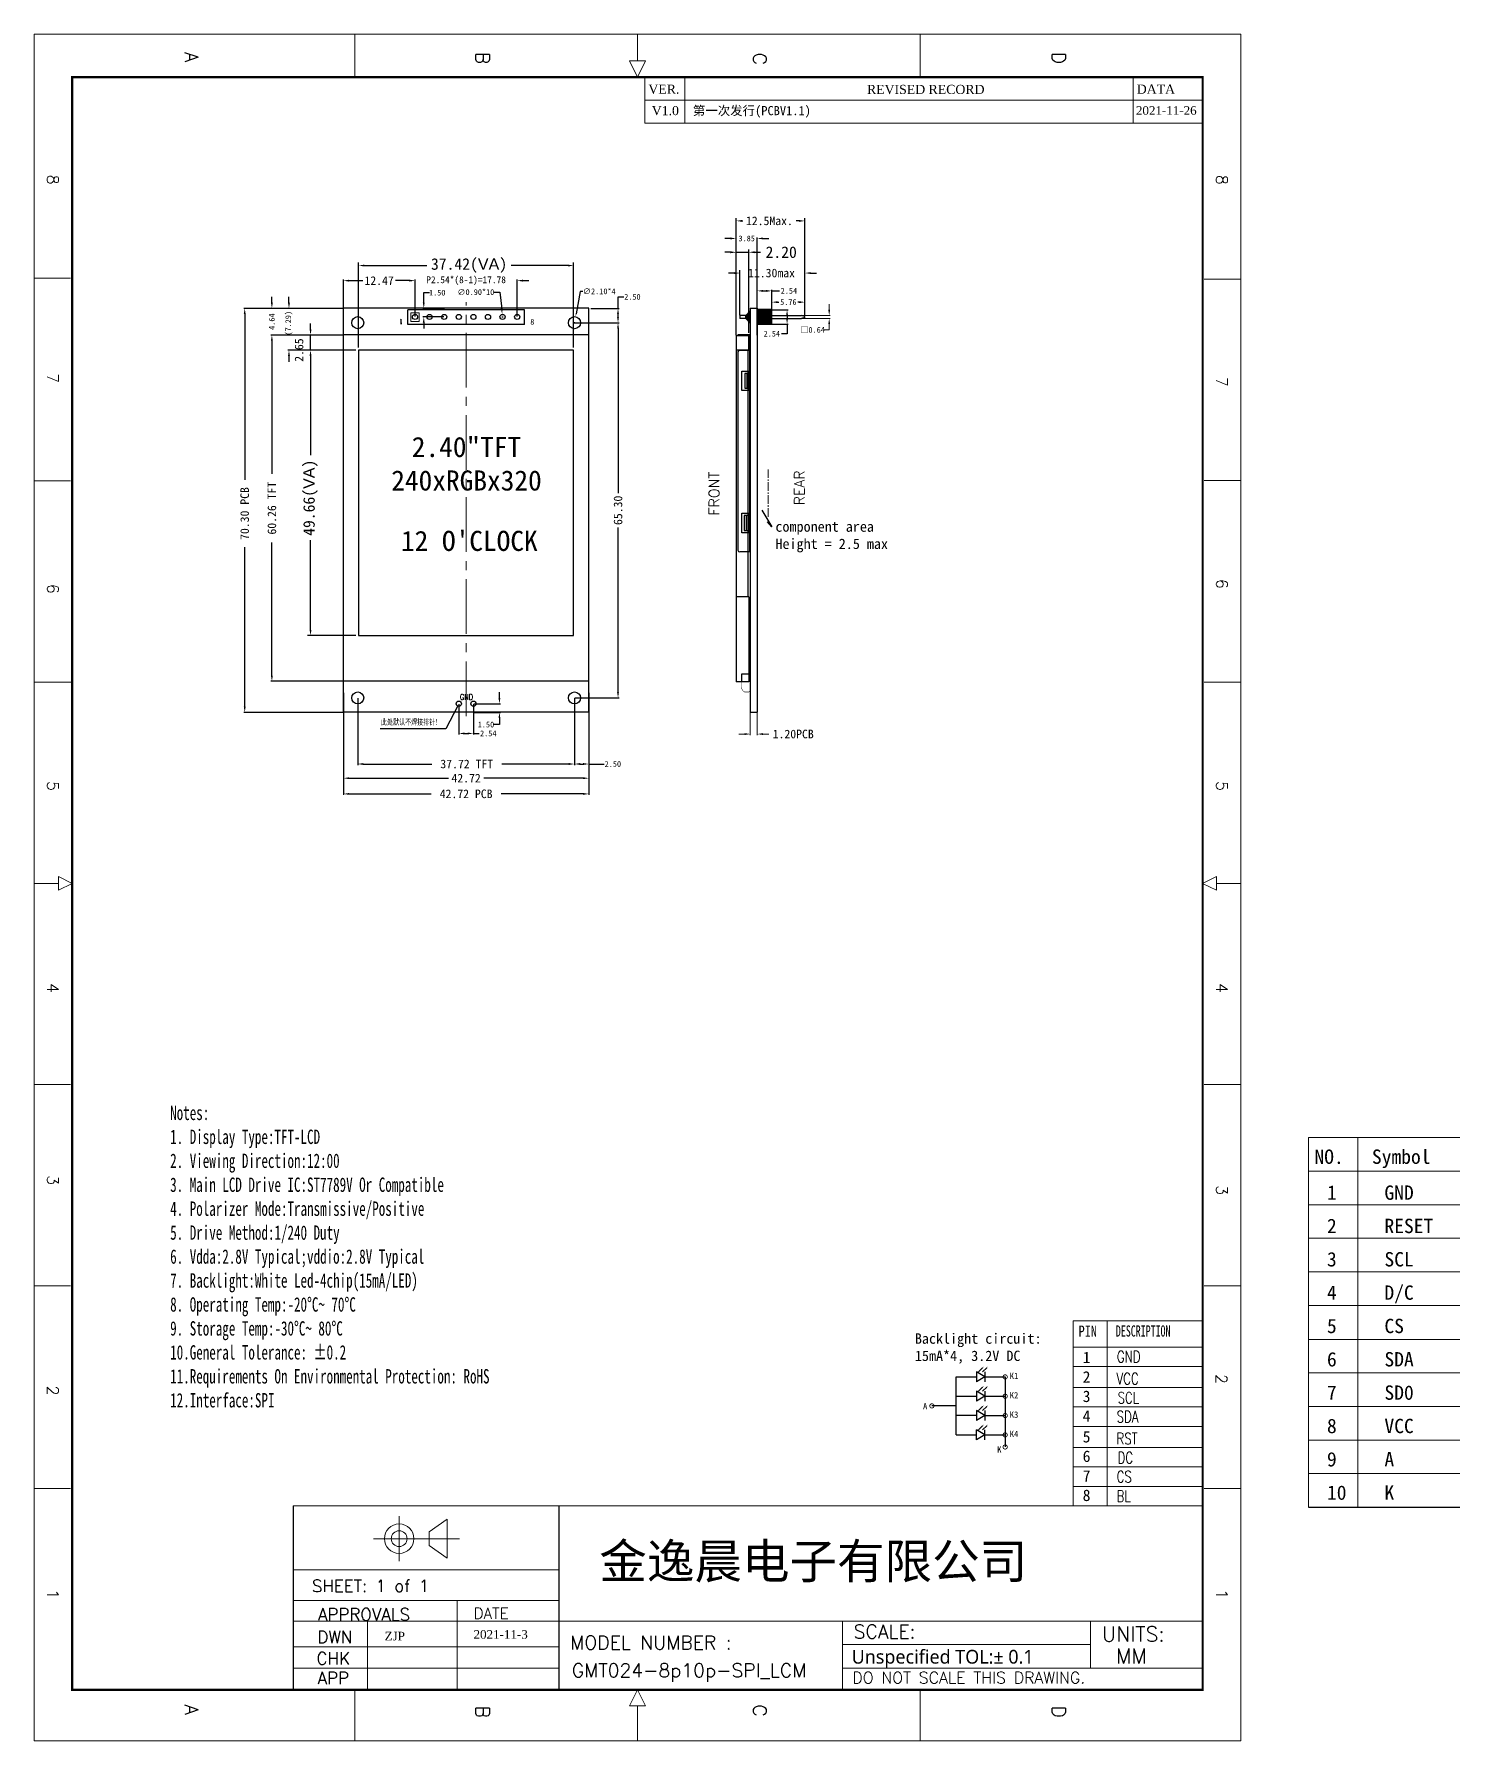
# Model space of a CAD drawing. Extents: x -56 to 192, y -247 to 50.
import ezdxf

# ---------------------------------------------------------------- set-up
doc = ezdxf.new("R2010")
doc.units = 0
doc.header["$MEASUREMENT"] = 0
doc.linetypes.add('CENTER2', pattern=[28.575, 19.05, -3.175, 3.175, -3.175])
doc.linetypes.add('点画线', pattern=[18, 12, -2, 2, -2])
doc.layers.get('0').update_dxf_attribs({"linetype": 'CONTINUOUS'})
doc.layers.get('Defpoints').update_dxf_attribs({"linetype": 'CONTINUOUS'})
for name, color, linetype in [('BL', 7, 'CONTINUOUS'), ('dim', 7, 'CONTINUOUS'), ('lcd', 1, 'CONTINUOUS'), ('pcb', 150, 'CONTINUOUS')]:
    doc.layers.add(name, color=color, linetype=linetype)
doc.layers.add('CEN', color=3, linetype='CONTINUOUS', lineweight=9)
doc.layers.add('Spec', color=2, linetype='CONTINUOUS', lineweight=13)
doc.styles.add('HZ', font='SimSun312.ttf')
doc.styles.add('ROMANS', font='romans.shx', dxfattribs={"bigfont": 'gbcbig.shx'})
doc.styles.add('W0$12', font='simplex', dxfattribs={"width": 0.75})
doc.styles.add('宋', font='SimSun312.ttf', dxfattribs={"height": 2})
doc.styles.add('宋体', font='', dxfattribs={"height": 1.8})
doc.styles.add('标准', font='SimSun312.ttf', dxfattribs={"width": 0.667})
doc.styles.add('湳駕 1', font='times.ttf')
doc.styles.get('宋体').set_extended_font_data('FangSong_GB2312')
doc.dimstyles.new('HC-1', dxfattribs={"dimtxt": 2, "dimasz": 1, "dimexe": 0.5, "dimexo": 0.5, "dimgap": 0.9, "dimtad": 0, "dimzin": 0, "dimdsep": 46, "dimtxsty": 'HZ', "dimcen": 0.5, "dimclrd": 3, "dimclre": 3, "dimclrt": 3, "dimazin": 0, "dimtfac": 1, "dimtmove": 0, "dimatfit": 3, "dimldrblk": 'CLOSEDBLANK', "dimfxl": 1, "dimtolj": 1, "dimtzin": 0, "dimarcsym": 0})
doc.dimstyles.get("Standard").update_dxf_attribs({"dimtxt": 0.18, "dimasz": 0.18, "dimexe": 0.18, "dimexo": 0.0625, "dimgap": 0.09, "dimtad": 0, "dimtoh": 1, "dimdec": 4, "dimzin": 0, "dimdsep": 46, "dimtxsty": 'Standard', "dimcen": 0.09, "dimadec": 0, "dimazin": 0, "dimtfac": 1, "dimtdec": 4, "dimtofl": 0, "dimtmove": 0, "dimatfit": 3, "dimfxl": 1, "dimtolj": 1, "dimtzin": 0, "dimarcsym": 0})
doc.dimstyles.new('Standard0', dxfattribs={"dimtxt": 0.18, "dimasz": 0.18, "dimexe": 0.18, "dimexo": 0.0625, "dimgap": 0.09, "dimtad": 0, "dimtih": 1, "dimtoh": 1, "dimdec": 4, "dimzin": 0, "dimdsep": 46, "dimtxsty": 'Standard', "dimcen": 0.09, "dimadec": 0, "dimazin": 0, "dimtfac": 1, "dimtdec": 4, "dimtofl": 0, "dimtmove": 0, "dimatfit": 3, "dimfxl": 1, "dimtolj": 1, "dimtzin": 0, "dimarcsym": 0})

msp = doc.modelspace()

# ---------------------------------------------------------------- texts
at = {"layer": 'BL', "color": 3, "style": '宋体'}
for s, p in [('K1', (113.46103, -183.60041)), ('K2', (113.46103, -186.96493)), ('A', (98.37364, -188.86027)), ('K3', (113.46103, -190.32945)), ('K4', (113.46103, -193.69397)), ('K', (111.27931, -196.4191))]:
    msp.add_text(s, height=1.10592, dxfattribs=at).set_placement(p)
at = {"layer": 'BL', "linetype": 'Continuous', "insert": (96.96446, -175.63985), "char_height": 1.8, "width": 22.3439137, "attachment_point": 1}
msp.add_mtext('{\\fSimSun|b0|i0|c134|p2;\\C7;Backlight circuit\\fSimSun|b0|i0|c0|p2;:\\P\\fSimSun|b0|i0|c134|p2;15mA*4, 3.2V DC}', dxfattribs=at)
at = {"layer": 'dim', "lineweight": 9, "style": 'W0$12', "width": 0.75}
msp.add_text('GND', height=1, dxfattribs=at).set_placement((17.78718, -65.40131))
at = {"layer": 'dim', "style": 'W0$12', "width": 0.75}
for s, p in [('GND', (132.11545, -180.69168)), ('VCC', (132.05045, -184.51127)), ('SCL', (132.24311, -187.84362)), ('SDA', (132.07945, -191.13811)), ('RST', (132.05045, -194.94108)), ('DC', (132.24311, -198.27343)), ('CS', (132.07945, -201.56793)), ('BL', (132.07945, -204.9664))]:
    msp.add_text(s, height=2, dxfattribs=at).set_placement(p)
at = {"layer": 'dim', "color": 140, "lineweight": 9, "char_height": 3.5, "width": 47.2609653, "attachment_point": 5, "style": '宋'}
for s, insert in [('2.40"TFT\\P240xRGBx320', (18.9273, -24.33296)), ("12 O'CLOCK", (19.41547, -37.76072))]:
    msp.add_mtext(s, dxfattribs=dict(at, insert=insert))
at = {"layer": 'dim', "ltscale": 0.2, "char_height": 1.8, "attachment_point": 7, "rotation": 90, "style": 'ROMANS'}
for s, insert, width in [('FRONT', (62.92661, -33.31249), 8.8714286), ('REAR', (77.77005, -31.55851), 7.1357143)]:
    msp.add_mtext(s, dxfattribs=dict(at, insert=insert, width=width))
at = {"layer": 'dim', "linetype": 'Continuous', "lineweight": 5, "insert": (72.69261, -34.34339), "char_height": 1.8, "attachment_point": 1}
msp.add_mtext('\\A1;component area\\PHeight = 2.5 max', dxfattribs=at)
at = {"layer": 'dim', "lineweight": 9, "insert": (4.03898, -68.75625), "char_height": 1, "width": 11.1500423, "attachment_point": 1, "style": 'W0$12'}
msp.add_mtext('{\\fSimSun|b0|i0|c134|p2;此处默认不焊接排针！}', dxfattribs=at)
at = {"layer": 'dim', "insert": (-32.64449, -136.01304), "char_height": 2.5, "width": 80.3475111, "attachment_point": 1, "style": '标准'}
msp.add_mtext('Notes:\\P1. Display Type:TFT-LCD\\P2. Viewing Direction:12:00\\P3. Main LCD Drive IC:ST7789V Or Compatible\\P4. Polarizer Mode:Transmissive/Positive\\P5. Drive Method:1/240 Duty\\P6. Vdda:2.8V Typical;vddio:2.8V Typical\\P7. Backlight:White Led-4chip(15mA/LED)\\P8. Operating Temp:-20°C~ 70°C\\P9. Storage Temp:-30°C~ 80°C\\P10.General Tolerance: ±0.2\\P11.Requirements On Environmental Protection: RoHS\\P12.Interface:SPI', dxfattribs=at)
at = {"layer": 'dim', "insert": (166.49883, -143.64196), "char_height": 2.5, "width": 30, "attachment_point": 1}
msp.add_mtext('NO.^ISymbol', dxfattribs=at)
at = {"layer": 'dim', "insert": (168.67674, -149.88885), "char_height": 2.5, "width": 22.75, "attachment_point": 1, "line_spacing_factor": 1.392}
msp.add_mtext('1^IGND\\P2^IRESET\\P3^ISCL\\P4^ID/C\\P5^ICS\\P6^ISDA\\P7^ISD0\\P8^IVCC\\P9^IA\\P10^IK', dxfattribs=at)
at = {"layer": 'dim', "color": 4, "linetype": 'Continuous', "lineweight": 0, "attachment_point": 7}
for s, insert, char_height, width in [('{\\W0.8;PIN}', (125.45204, -176.227), 1.9534627, 4.8966797), ('{\\W0.65;DESCRIPTION}', (131.93963, -176.227), 1.9534627, 14.8031772), ('1', (126.1642, -180.82041), 1.99221, 1.2119288), ('2', (126.1642, -184.21889), 1.99222, 1.6435843), ('3', (126.1642, -187.61737), 1.99222, 1.6103806), ('4', (126.1642, -191.01585), 1.99222, 1.8262048), ('5', (126.1642, -194.6487), 1.99222, 1.6435843), ('6', (126.1642, -198.04718), 1.99222, 1.6103806), ('7', (126.1642, -201.44566), 1.99222, 1.8262048), ('8', (126.1642, -204.84414), 1.99222, 1.8262048)]:
    msp.add_mtext(s, dxfattribs=dict(at, insert=insert, char_height=char_height, width=width))
at = {"layer": 'lcd', "linetype": 'Continuous', "insert": (7.53505, -67.55051), "char_height": 0.18, "attachment_point": 9}
msp.add_mtext('\\A1;', dxfattribs=at)
at = {"layer": 'pcb', "color": 1, "linetype": 'Continuous', "insert": (30.0254, 0.89256), "char_height": 1, "width": 1.8985665, "attachment_point": 1}
msp.add_mtext('8', dxfattribs=at)
at = {"layer": 'Spec', "lineweight": 9, "ltscale": 0.7, "char_height": 1.5876, "attachment_point": 7, "style": '湳駕 1'}
for s, insert, width in [('VER.', (50.57594, 40.0459), 7.6292296), ('REVISED RECORD', (88.62597, 39.99807), 29.7903249), ('DATA', (135.57594, 40.08141), 9.6644516), ('V1.0', (51.1682, 36.30929), 6.7790013), ('{\\fSimSun|b0|i0|c134|p2;第一次发行\\fSimSun|b0|i0|c0|p2;(PCBV1.1)}', (58.31843, 35.9209), 20.7041046)]:
    msp.add_mtext(s, dxfattribs=dict(at, insert=insert, width=width))
at = {"layer": 'Spec', "color": 0, "style": 'ROMANS'}
for s, insert, char_height, width, attachment_point in [('{\\ftimes new roman|b0|i0|c134|p18;20\\ftimes new roman|b0|i0|c0|p18;21\\ftimes new roman|b0|i0|c134|p18;-\\ftimes new roman|b0|i0|c0|p18;11-26}', (135.42741, 37.91502), 1.5, 32.554636, 1), ('SHEET: 1 of 1', (-7.96288, -220.63211), 2.1161292, 23.3529969, 7), ('APPROVALS', (-6.91478, -225.59788), 2.123762, 20.0240431, 7), ('DATE', (20.1767, -225.30759), 1.921499, 7.6173714, 7), ('DWN', (-7.03468, -229.54618), 2.123762, 7.2814702, 7), ('{\\ftimes new roman|b0|i0|c3|p0;ZJP}', (4.68707, -227.5616), 1.5, 32.554636, 1), ('{\\ftimes new roman|b0|i0|c134|p18;20\\ftimes new roman|b0|i0|c0|p18;21\\ftimes new roman|b0|i0|c134|p18;-\\ftimes new roman|b0|i0|c0|p18;11-3}', (20.1557, -227.26562), 1.5, 12.9298967, 1), ('MODEL NUMBER :', (36.96823, -230.63822), 2.393278, 32.8220989, 7), ('SCALE:', (86.30139, -228.72287), 2.393278, 12.3082871, 7), ('UNITS:', (129.53307, -229.24965), 2.598416, 11.9712745, 7), ('CHK', (-7.17669, -233.2501), 2.123762, 6.1437405, 7), ('{\\fMicrosoft YaHei|b0|i0|c134|p34;Unspecified TOL:%%P 0.1}', (85.95489, -233.91199), 2.393278, 50.2162581, 7), ('MM', (131.95228, -233.07573), 2.598416, 5.8464364, 7), ('APP', (-6.99481, -236.68064), 2.123762, 6.3712864, 7), ('DO NOT SCALE THIS DRAWING.', (86.08374, -236.55579), 1.9986093, 50.750401, 7)]:
    msp.add_mtext(s, dxfattribs=dict(at, insert=insert, char_height=char_height, width=width, attachment_point=attachment_point))
at = {"layer": 'Spec', "insert": (42.04467, -212.24222), "char_height": 6.06528, "width": 82.2289792, "attachment_point": 1}
msp.add_mtext('{\\fSimSun|b1|i0|c107|p0;金逸晨电子有限公司}', dxfattribs=at)
at = {"layer": 'Spec', "color": 4, "insert": (37.2515, -233.07277), "char_height": 2.393278, "width": 36.0427543, "attachment_point": 1, "style": 'ROMANS'}
msp.add_mtext('GMT024-8p10p-SPI_LCM', dxfattribs=at)

# ---------------------------------------------------------------- blocks, each defined once
blk = doc.blocks.new('*D0')
at = {"layer": 'Defpoints', "color": 0, "linetype": 'Continuous'}
for p in [(-2.5, 2.73), (-19.67, -67.57), (-2.5, -67.57)]:
    blk.add_point(p, dxfattribs=at)
at = {"layer": 'dim', "color": 0, "linetype": 'Continuous', "lineweight": -2}
for p, q in [((-2.57, 2.73), (-19.85, 2.73)), ((-19.67, 1.73), (-19.67, -27.13)), ((-19.67, -66.57), (-19.67, -38.81)), ((-2.57, -67.57), (-19.85, -67.57))]:
    blk.add_line(p, q, dxfattribs=at)
at = {"layer": 'dim', "color": 0, "linetype": 'Continuous'}
for points in [[(-19.84, 1.73), (-19.5, 1.73), (-19.67, 2.73)], [(-19.84, -66.57), (-19.5, -66.57), (-19.67, -67.57)]]:
    blk.add_solid(points, dxfattribs=at)
at = {"layer": 'dim', "color": 0, "linetype": 'Continuous', "lineweight": 13, "insert": (-19.67, -32.97), "char_height": 1.5, "attachment_point": 5, "rotation": 90}
blk.add_mtext('\\A1;70.30 PCB', dxfattribs=at)
blk = doc.blocks.new('*D1')
at = {"layer": 'Defpoints', "color": 0, "linetype": 'Continuous'}
for p in [(27.75, 7.55), (9.97, 1.23), (27.75, 1.23)]:
    blk.add_point(p, dxfattribs=at)
at = {"layer": 'dim', "color": 0, "linetype": 'Continuous', "lineweight": -2}
for p, q in [((8.97, 7.55), (7.97, 7.55)), ((9.97, 1.3), (9.97, 7.73)), ((27.75, 1.3), (27.75, 7.73)), ((28.75, 7.55), (29.75, 7.55))]:
    blk.add_line(p, q, dxfattribs=at)
at = {"layer": 'dim', "color": 0, "linetype": 'Continuous'}
for points in [[(8.97, 7.72), (8.97, 7.38), (9.97, 7.55)], [(28.75, 7.72), (28.75, 7.38), (27.75, 7.55)]]:
    blk.add_solid(points, dxfattribs=at)
at = {"layer": 'dim', "color": 0, "linetype": 'Continuous', "lineweight": 13, "insert": (18.86, 7.55), "char_height": 1.2, "attachment_point": 5}
blk.add_mtext('\\A1;P2.54*(8-1)=17.78', dxfattribs=at)
blk = doc.blocks.new('*D2')
at = {"layer": 'Defpoints', "color": 0, "linetype": 'Continuous'}
for p in [(11.49, 2.73), (15.05, 1.23), (15.18, 2.73)]:
    blk.add_point(p, dxfattribs=at)
at = {"layer": 'dim', "color": 0, "linetype": 'Continuous', "lineweight": -2}
for p, q in [((11.49, 3.73), (11.49, 5.46)), ((11.49, 5.46), (12.49, 5.46)), ((15.12, 2.73), (11.31, 2.73)), ((14.98, 1.23), (11.31, 1.23)), ((11.49, 0.23), (11.49, -0.77))]:
    blk.add_line(p, q, dxfattribs=at)
at = {"layer": 'dim', "color": 0, "linetype": 'Continuous'}
for points in [[(11.32, 3.73), (11.65, 3.73), (11.49, 2.73)], [(11.32, 0.23), (11.65, 0.23), (11.49, 1.23)]]:
    blk.add_solid(points, dxfattribs=at)
at = {"layer": 'dim', "color": 0, "linetype": 'Continuous', "lineweight": 13, "insert": (13.83, 5.46), "char_height": 1, "attachment_point": 5}
blk.add_mtext('\\A1;1.50', dxfattribs=at)
blk = doc.blocks.new('*D3')
at = {"layer": 'Defpoints', "color": 0, "linetype": 'Continuous'}
for p in [(-14.94, 2.73), (-2.5, 2.73), (-2.5, -1.91)]:
    blk.add_point(p, dxfattribs=at)
at = {"layer": 'dim', "color": 0, "linetype": 'Continuous', "lineweight": -2}
for p, q in [((-14.94, 3.73), (-14.94, 4.73)), ((-2.57, 2.73), (-15.12, 2.73)), ((-2.57, -1.91), (-15.12, -1.91)), ((-14.94, -2.91), (-14.94, -3.91))]:
    blk.add_line(p, q, dxfattribs=at)
at = {"layer": 'dim', "color": 0, "linetype": 'Continuous'}
for points in [[(-15.11, 3.73), (-14.77, 3.73), (-14.94, 2.73)], [(-15.11, -2.91), (-14.77, -2.91), (-14.94, -1.91)]]:
    blk.add_solid(points, dxfattribs=at)
at = {"layer": 'dim', "color": 0, "linetype": 'Continuous', "lineweight": 13, "insert": (-14.94, 0.41), "char_height": 1, "attachment_point": 5, "rotation": 90}
blk.add_mtext('\\A1;4.64', dxfattribs=at)
blk = doc.blocks.new('*D4')
at = {"layer": 'Defpoints', "color": 0, "linetype": 'Continuous'}
for p in [(-2.5, -1.91), (-14.94, -62.17), (-2.5, -62.17)]:
    blk.add_point(p, dxfattribs=at)
at = {"layer": 'dim', "color": 0, "linetype": 'Continuous', "lineweight": -2}
for p, q in [((-2.57, -1.91), (-15.12, -1.91)), ((-14.94, -2.91), (-14.94, -26.07)), ((-14.94, -61.17), (-14.94, -38)), ((-2.57, -62.17), (-15.12, -62.17))]:
    blk.add_line(p, q, dxfattribs=at)
at = {"layer": 'dim', "color": 0, "linetype": 'Continuous'}
for points in [[(-15.11, -2.91), (-14.77, -2.91), (-14.94, -1.91)], [(-15.11, -61.17), (-14.77, -61.17), (-14.94, -62.17)]]:
    blk.add_solid(points, dxfattribs=at)
at = {"layer": 'dim', "color": 0, "linetype": 'Continuous', "lineweight": 13, "insert": (-14.94, -32.04), "char_height": 1.5, "attachment_point": 5, "rotation": 90}
blk.add_mtext('\\A1;60.26 TFT', dxfattribs=at)
blk = doc.blocks.new('*D5')
at = {"layer": 'Defpoints', "color": 0, "linetype": 'Continuous'}
for p in [(-2.5, -64.08), (40.22, -64.08), (40.22, -79.03)]:
    blk.add_point(p, dxfattribs=at)
at = {"layer": 'dim', "color": 0, "linetype": 'Continuous', "lineweight": -2}
for p, q in [((-2.5, -64.15), (-2.5, -79.21)), ((40.22, -64.15), (40.22, -79.21)), ((-1.5, -79.03), (15.77, -79.03)), ((39.22, -79.03), (21.95, -79.03))]:
    blk.add_line(p, q, dxfattribs=at)
at = {"layer": 'dim', "color": 0, "linetype": 'Continuous'}
for points in [[(-1.5, -78.86), (-1.5, -79.19), (-2.5, -79.03)], [(39.22, -78.86), (39.22, -79.19), (40.22, -79.03)]]:
    blk.add_solid(points, dxfattribs=at)
at = {"layer": 'dim', "color": 0, "linetype": 'Continuous', "lineweight": 13, "insert": (18.86, -79.03), "char_height": 1.5, "attachment_point": 5}
blk.add_mtext('\\A1;42.72', dxfattribs=at)
blk = doc.blocks.new('*D6')
at = {"layer": 'Defpoints', "color": 0, "linetype": 'Continuous'}
for p in [(-2.5, 7.55), (-2.5, 2.73), (9.97, 1.23)]:
    blk.add_point(p, dxfattribs=at)
at = {"layer": 'dim', "color": 0, "linetype": 'Continuous', "lineweight": -2}
for p, q in [((-2.5, 2.8), (-2.5, 7.73)), ((-1.5, 7.55), (0.88, 7.55)), ((8.97, 7.55), (6.56, 7.55)), ((9.97, 1.3), (9.97, 7.73))]:
    blk.add_line(p, q, dxfattribs=at)
at = {"layer": 'dim', "color": 0, "linetype": 'Continuous'}
for points in [[(-1.5, 7.72), (-1.5, 7.38), (-2.5, 7.55)], [(8.97, 7.72), (8.97, 7.38), (9.97, 7.55)]]:
    blk.add_solid(points, dxfattribs=at)
at = {"layer": 'dim', "color": 0, "linetype": 'Continuous', "lineweight": 13, "insert": (3.72, 7.55), "char_height": 1.5, "attachment_point": 5}
blk.add_mtext('\\A1;12.47', dxfattribs=at)
blk = doc.blocks.new('*D7')
at = {"layer": 'Defpoints', "color": 0, "linetype": 'Continuous'}
for p in [(-2.5, -67.7), (40.22, -67.7), (40.22, -81.76)]:
    blk.add_point(p, dxfattribs=at)
at = {"layer": 'dim', "color": 0, "linetype": 'Continuous', "lineweight": -2}
for p, q in [((-2.5, -67.77), (-2.5, -81.94)), ((40.22, -67.77), (40.22, -81.94)), ((-1.5, -81.76), (12.77, -81.76)), ((39.22, -81.76), (24.95, -81.76))]:
    blk.add_line(p, q, dxfattribs=at)
at = {"layer": 'dim', "color": 0, "linetype": 'Continuous'}
for points in [[(-1.5, -81.6), (-1.5, -81.93), (-2.5, -81.76)], [(39.22, -81.6), (39.22, -81.93), (40.22, -81.76)]]:
    blk.add_solid(points, dxfattribs=at)
at = {"layer": 'dim', "color": 0, "linetype": 'Continuous', "lineweight": 13, "insert": (18.86, -81.76), "char_height": 1.5, "attachment_point": 5}
blk.add_mtext('\\A1;42.72 PCB', dxfattribs=at)
blk = doc.blocks.new('*D8')
at = {"layer": 'Defpoints', "color": 0, "linetype": 'Continuous'}
for p in [(37.72, 0.23), (45.3, 0.23), (37.72, -65.07)]:
    blk.add_point(p, dxfattribs=at)
at = {"layer": 'dim', "color": 0, "linetype": 'Continuous', "lineweight": -2}
for p, q in [((37.78, 0.23), (45.48, 0.23)), ((45.3, -0.77), (45.3, -29.45)), ((45.3, -64.07), (45.3, -35.38)), ((37.78, -65.07), (45.48, -65.07))]:
    blk.add_line(p, q, dxfattribs=at)
at = {"layer": 'dim', "color": 0, "linetype": 'Continuous'}
for points in [[(45.13, -0.77), (45.46, -0.77), (45.3, 0.23)], [(45.13, -64.07), (45.46, -64.07), (45.3, -65.07)]]:
    blk.add_solid(points, dxfattribs=at)
at = {"layer": 'dim', "color": 0, "linetype": 'Continuous', "lineweight": 13, "insert": (45.3, -32.42), "char_height": 1.5, "attachment_point": 5, "rotation": 90}
blk.add_mtext('\\A1;65.30', dxfattribs=at)
blk = doc.blocks.new('*D9')
at = {"layer": 'Defpoints', "color": 0, "linetype": 'Continuous'}
for p in [(37.9, 1.27), (37.53, -0.8)]:
    blk.add_point(p, dxfattribs=at)
at = {"layer": 'dim', "color": 0, "linetype": 'Continuous', "lineweight": -2}
for p, q in [((38.69, 5.69), (37.99, 1.76)), ((39.19, 5.69), (38.69, 5.69)), ((37.63, 0.23), (37.81, 0.23)), ((37.72, 0.14), (37.72, 0.32))]:
    blk.add_line(p, q, dxfattribs=at)
at = {"layer": 'dim', "color": 0, "linetype": 'Continuous'}
blk.add_solid([(37.91, 1.77), (38.07, 1.75), (37.9, 1.27)], dxfattribs=at)
at = {"layer": 'dim', "color": 0, "linetype": 'Continuous', "lineweight": 13, "insert": (42.03, 5.69), "char_height": 1, "attachment_point": 5}
blk.add_mtext('\\A1;∅2.10*4', dxfattribs=at)
blk = doc.blocks.new('*D11')
at = {"layer": 'Defpoints', "color": 0}
for p in [(37.57, 10.18), (0.15, -4.59), (37.57, -4.59)]:
    blk.add_point(p, dxfattribs=at)
at = {"layer": 'dim', "color": 3, "lineweight": -2}
for p, q in [((0.15, -4.09), (0.15, 10.68)), ((1.15, 10.18), (12.02, 10.18)), ((36.57, 10.18), (26.72, 10.18)), ((37.57, -4.09), (37.57, 10.68))]:
    blk.add_line(p, q, dxfattribs=at)
at = {"layer": 'dim', "color": 3}
for points in [[(1.15, 10.34), (1.15, 10.01), (0.15, 10.18)], [(36.57, 10.34), (36.57, 10.01), (37.57, 10.18)]]:
    blk.add_solid(points, dxfattribs=at)
at = {"layer": 'dim', "color": 3, "lineweight": 15, "insert": (19.37, 10.18), "char_height": 2, "attachment_point": 5, "style": 'HZ'}
blk.add_mtext('\\A1;37.42({\\fArial|b0|i0|c0|p32;VA})', dxfattribs=at)
blk = doc.blocks.new('_ClosedBlank')
at = {"color": 0, "linetype": 'ByBlock', "lineweight": -2}
for p, q in [((-1, 0.17), (0, 0)), ((-1, 0.17), (-1, -0.17)), ((0, 0), (-1, -0.17))]:
    blk.add_line(p, q, dxfattribs=at)
blk = doc.blocks.new('*D12')
at = {"layer": 'Defpoints', "color": 0}
for p in [(-8.22, -1.91), (-2.5, -1.91), (0.15, -4.56)]:
    blk.add_point(p, dxfattribs=at)
at = {"layer": 'dim', "color": 3, "lineweight": -2}
for p, q in [((-8.22, -0.91), (-8.22, 0.09)), ((-3, -1.91), (-8.72, -1.91)), ((-8.22, -4.56), (-8.22, -1.91)), ((-0.35, -4.56), (-8.72, -4.56)), ((-8.22, -5.56), (-8.22, -6.56))]:
    blk.add_line(p, q, dxfattribs=at)
at = {"layer": 'dim', "color": 3}
for points in [[(-8.38, -0.91), (-8.05, -0.91), (-8.22, -1.91)], [(-8.38, -5.56), (-8.05, -5.56), (-8.22, -4.56)]]:
    blk.add_solid(points, dxfattribs=at)
at = {"layer": 'dim', "color": 3, "lineweight": 15, "insert": (-10.21, -4.53), "char_height": 1.5, "attachment_point": 5, "rotation": 90, "style": 'HZ'}
blk.add_mtext('\\A1;2.65', dxfattribs=at)
blk = doc.blocks.new('*D13')
at = {"layer": 'Defpoints', "color": 0}
for p in [(0.15, -4.56), (-8.22, -54.22), (0.15, -54.22)]:
    blk.add_point(p, dxfattribs=at)
at = {"layer": 'dim', "color": 3, "lineweight": -2}
for p, q in [((-0.35, -4.56), (-8.72, -4.56)), ((-8.22, -5.56), (-8.22, -22.84)), ((-8.22, -53.22), (-8.22, -37.61)), ((-0.35, -54.22), (-8.72, -54.22))]:
    blk.add_line(p, q, dxfattribs=at)
at = {"layer": 'dim', "color": 3}
for points in [[(-8.38, -5.56), (-8.05, -5.56), (-8.22, -4.56)], [(-8.38, -53.22), (-8.05, -53.22), (-8.22, -54.22)]]:
    blk.add_solid(points, dxfattribs=at)
at = {"layer": 'dim', "color": 3, "lineweight": 15, "insert": (-8.22, -30.23), "char_height": 2, "attachment_point": 5, "rotation": 90, "style": 'HZ'}
blk.add_mtext('\\A1;49.66({\\fArial|b0|i0|c134|p32;VA})', dxfattribs=at)
blk = doc.blocks.new('*D14')
at = {"layer": 'Defpoints', "color": 0, "linetype": 'Continuous'}
for p in [(0, -65.07), (37.72, -65.07), (37.72, -76.56)]:
    blk.add_point(p, dxfattribs=at)
at = {"layer": 'dim', "color": 0, "linetype": 'Continuous', "lineweight": -2}
for p, q in [((0, -65.13), (0, -76.74)), ((37.72, -65.13), (37.72, -76.74)), ((1, -76.56), (12.88, -76.56)), ((36.72, -76.56), (25.06, -76.56))]:
    blk.add_line(p, q, dxfattribs=at)
at = {"layer": 'dim', "color": 0, "linetype": 'Continuous'}
for points in [[(1, -76.39), (1, -76.73), (0, -76.56)], [(36.72, -76.39), (36.72, -76.73), (37.72, -76.56)]]:
    blk.add_solid(points, dxfattribs=at)
at = {"layer": 'dim', "color": 0, "linetype": 'Continuous', "lineweight": 13, "insert": (18.97, -76.56), "char_height": 1.5, "attachment_point": 5}
blk.add_mtext('\\A1;37.72 TFT', dxfattribs=at)
blk = doc.blocks.new('*D15')
at = {"layer": 'Defpoints', "color": 0, "linetype": 'Continuous'}
for p in [(37.72, -65.07), (40.22, -65.79), (40.22, -76.56)]:
    blk.add_point(p, dxfattribs=at)
at = {"layer": 'dim', "color": 0, "linetype": 'Continuous', "lineweight": -2}
for p, q in [((37.72, -65.13), (37.72, -76.74)), ((40.22, -65.85), (40.22, -76.74)), ((38.72, -76.56), (39.22, -76.56)), ((40.22, -76.56), (42.89, -76.56))]:
    blk.add_line(p, q, dxfattribs=at)
at = {"layer": 'dim', "color": 0, "linetype": 'Continuous'}
for points in [[(38.72, -76.39), (38.72, -76.73), (37.72, -76.56)], [(39.22, -76.39), (39.22, -76.73), (40.22, -76.56)]]:
    blk.add_solid(points, dxfattribs=at)
at = {"layer": 'dim', "color": 0, "linetype": 'Continuous', "lineweight": 13, "insert": (44.4, -76.56), "char_height": 1, "attachment_point": 5}
blk.add_mtext('\\A1;2.50', dxfattribs=at)
blk = doc.blocks.new('*D16')
at = {"layer": 'Defpoints', "color": 0}
for p in [(68.07, 12.49), (65.87, -2.01), (68.07, -2.01)]:
    blk.add_point(p, dxfattribs=at)
at = {"layer": 'dim', "color": 3, "lineweight": -2}
for p, q in [((64.87, 12.49), (63.87, 12.49)), ((65.87, -1.51), (65.87, 12.99)), ((65.87, 12.49), (68.07, 12.49)), ((68.07, -1.51), (68.07, 12.99)), ((69.07, 12.49), (70.09, 12.49))]:
    blk.add_line(p, q, dxfattribs=at)
at = {"layer": 'dim', "color": 3}
for points in [[(64.87, 12.66), (64.87, 12.32), (65.87, 12.49)], [(69.07, 12.66), (69.07, 12.32), (68.07, 12.49)]]:
    blk.add_solid(points, dxfattribs=at)
at = {"layer": 'dim', "color": 3, "lineweight": 15, "insert": (73.69, 12.49), "char_height": 2, "attachment_point": 5, "style": 'HZ'}
blk.add_mtext('\\A1;2.20', dxfattribs=at)
blk = doc.blocks.new('*D17')
at = {"layer": 'Defpoints', "color": 0}
for p in [(77.82, 8.87), (66.52, 1.48), (77.82, 1.33)]:
    blk.add_point(p, dxfattribs=at)
at = {"layer": 'dim', "color": 0, "lineweight": -2}
for p, q in [((66.52, 1.55), (66.52, 9.37)), ((77.82, 1.4), (77.82, 9.37)), ((65.52, 8.87), (64.52, 8.87)), ((78.82, 8.87), (79.82, 8.87))]:
    blk.add_line(p, q, dxfattribs=at)
at = {"layer": 'dim', "color": 0}
for points in [[(65.52, 9.04), (65.52, 8.71), (66.52, 8.87)], [(78.82, 9.04), (78.82, 8.71), (77.82, 8.87)]]:
    blk.add_solid(points, dxfattribs=at)
at = {"layer": 'dim', "color": 0, "lineweight": 15, "insert": (72.01, 8.87), "char_height": 1.5, "attachment_point": 5}
blk.add_mtext('\\A1;11.30max', dxfattribs=at)
blk = doc.blocks.new('*D18')
at = {"layer": 'Defpoints', "color": 0, "linetype": 'Continuous'}
for p in [(77.24, 1.48), (77.24, 0.98), (82.05, 0.98)]:
    blk.add_point(p, dxfattribs=at)
at = {"layer": 'dim', "color": 0, "linetype": 'Continuous', "lineweight": 5}
for p, q in [((82.05, 2.48), (82.05, 3.48)), ((77.3, 1.48), (82.23, 1.48)), ((77.3, 0.98), (82.23, 0.98)), ((82.05, -1.02), (81.05, -1.02)), ((82.05, -0.02), (82.05, -1.02))]:
    blk.add_line(p, q, dxfattribs=at)
at = {"layer": 'dim', "color": 0, "linetype": 'Continuous'}
for points in [[(81.88, 2.48), (82.21, 2.48), (82.05, 1.48)], [(81.88, -0.02), (82.21, -0.02), (82.05, 0.98)]]:
    blk.add_solid(points, dxfattribs=at)
at = {"layer": 'dim', "color": 0, "linetype": 'Continuous', "lineweight": 13, "insert": (79.17, -1.02), "char_height": 1, "attachment_point": 5}
blk.add_mtext('\\A1;□0.64', dxfattribs=at)
blk = doc.blocks.new('*D19')
at = {"layer": 'Defpoints', "color": 0, "linetype": 'Continuous'}
for p in [(72.06, 2.5), (72.06, -0.04), (74.72, -0.04)]:
    blk.add_point(p, dxfattribs=at)
at = {"layer": 'dim', "color": 0, "linetype": 'Continuous', "lineweight": -2}
for p, q in [((72.12, 2.5), (74.9, 2.5)), ((74.72, 1.5), (74.72, 0.96)), ((72.12, -0.04), (74.9, -0.04)), ((74.72, -1.68), (73.72, -1.68)), ((74.72, -0.04), (74.72, -1.68))]:
    blk.add_line(p, q, dxfattribs=at)
at = {"layer": 'dim', "color": 0, "linetype": 'Continuous'}
for points in [[(74.55, 1.5), (74.88, 1.5), (74.72, 2.5)], [(74.55, 0.96), (74.88, 0.96), (74.72, -0.04)]]:
    blk.add_solid(points, dxfattribs=at)
at = {"layer": 'dim', "color": 0, "linetype": 'Continuous', "lineweight": 13, "insert": (72.07, -1.68), "char_height": 1, "attachment_point": 5}
blk.add_mtext('\\A1;2.54', dxfattribs=at)
blk = doc.blocks.new('*D20')
at = {"layer": 'Defpoints', "color": 0, "linetype": 'Continuous'}
for p in [(72.06, 5.77), (69.52, 2.5), (72.06, 2.5)]:
    blk.add_point(p, dxfattribs=at)
at = {"layer": 'dim', "color": 0, "linetype": 'Continuous', "lineweight": -2}
for p, q in [((69.52, 2.57), (69.52, 5.95)), ((72.06, 2.57), (72.06, 5.95)), ((70.52, 5.77), (71.06, 5.77)), ((72.06, 5.77), (73.39, 5.77))]:
    blk.add_line(p, q, dxfattribs=at)
at = {"layer": 'dim', "color": 0, "linetype": 'Continuous'}
for points in [[(70.52, 5.93), (70.52, 5.6), (69.52, 5.77)], [(71.06, 5.93), (71.06, 5.6), (72.06, 5.77)]]:
    blk.add_solid(points, dxfattribs=at)
at = {"layer": 'dim', "color": 0, "linetype": 'Continuous', "lineweight": 13, "insert": (75.04, 5.77), "char_height": 1, "attachment_point": 5}
blk.add_mtext('\\A1;2.54', dxfattribs=at)
blk = doc.blocks.new('*D21')
at = {"layer": 'Defpoints', "color": 0, "linetype": 'Continuous'}
for p in [(77.82, 3.81), (72.06, 2.85), (77.82, 1.33)]:
    blk.add_point(p, dxfattribs=at)
at = {"layer": 'dim', "color": 0, "linetype": 'Continuous', "lineweight": -2}
for p, q in [((72.06, 2.92), (72.06, 3.99)), ((73.06, 3.81), (73.29, 3.81)), ((76.82, 3.81), (76.59, 3.81)), ((77.82, 1.4), (77.82, 3.99))]:
    blk.add_line(p, q, dxfattribs=at)
at = {"layer": 'dim', "color": 0, "linetype": 'Continuous'}
for points in [[(73.06, 3.98), (73.06, 3.64), (72.06, 3.81)], [(76.82, 3.98), (76.82, 3.64), (77.82, 3.81)]]:
    blk.add_solid(points, dxfattribs=at)
at = {"layer": 'dim', "color": 0, "linetype": 'Continuous', "lineweight": 13, "insert": (74.94, 3.81), "char_height": 1, "attachment_point": 5}
blk.add_mtext('\\A1;5.76', dxfattribs=at)
blk = doc.blocks.new('*D22')
at = {"layer": 'Defpoints', "color": 0}
for p in [(77.82, 17.95), (77.82, 1.37), (65.87, -2.01)]:
    blk.add_point(p, dxfattribs=at)
at = {"layer": 'dim', "color": 0, "lineweight": -2}
for p, q in [((65.87, -1.94), (65.87, 18.45)), ((66.87, 17.95), (66.99, 17.95)), ((76.82, 17.95), (76.29, 17.95)), ((77.82, 1.43), (77.82, 18.45))]:
    blk.add_line(p, q, dxfattribs=at)
at = {"layer": 'dim', "color": 0}
for points in [[(66.87, 18.11), (66.87, 17.78), (65.87, 17.95)], [(76.82, 18.11), (76.82, 17.78), (77.82, 17.95)]]:
    blk.add_solid(points, dxfattribs=at)
at = {"layer": 'dim', "color": 0, "lineweight": 15, "insert": (71.64, 17.95), "char_height": 1.5, "attachment_point": 5}
blk.add_mtext('\\A1;12.5Max.', dxfattribs=at)
blk = doc.blocks.new('*D23')
at = {"layer": 'Defpoints', "color": 0, "linetype": 'Continuous'}
for p in [(68.32, -65.79), (69.52, -65.79), (69.52, -71.35)]:
    blk.add_point(p, dxfattribs=at)
at = {"layer": 'dim', "color": 0, "linetype": 'Continuous', "lineweight": 5}
for p, q in [((68.32, -65.85), (68.32, -71.53)), ((69.52, -65.85), (69.52, -71.53)), ((67.32, -71.35), (66.32, -71.35)), ((70.52, -71.35), (71.52, -71.35))]:
    blk.add_line(p, q, dxfattribs=at)
at = {"layer": 'dim', "color": 0, "linetype": 'Continuous'}
for points in [[(67.32, -71.18), (67.32, -71.51), (68.32, -71.35)], [(70.52, -71.18), (70.52, -71.51), (69.52, -71.35)]]:
    blk.add_solid(points, dxfattribs=at)
at = {"layer": 'dim', "color": 0, "linetype": 'Continuous', "lineweight": 15, "insert": (75.79, -71.35), "char_height": 1.5, "attachment_point": 5}
blk.add_mtext('\\A1;1.20PCB', dxfattribs=at)
blk = doc.blocks.new('*D24')
at = {"layer": 'Defpoints', "color": 0, "linetype": 'Continuous'}
for p in [(37.72, 0.23), (40.51, 2.73), (45.3, 0.23)]:
    blk.add_point(p, dxfattribs=at)
at = {"layer": 'dim', "color": 0, "linetype": 'Continuous', "lineweight": -2}
for p, q in [((45.3, 2.73), (45.3, 4.73)), ((45.3, 4.73), (46.3, 4.73)), ((37.78, 0.23), (45.48, 0.23)), ((40.57, 2.73), (45.48, 2.73)), ((45.3, 1.23), (45.3, 1.73))]:
    blk.add_line(p, q, dxfattribs=at)
at = {"layer": 'dim', "color": 0, "linetype": 'Continuous'}
for points in [[(45.13, 1.73), (45.46, 1.73), (45.3, 2.73)], [(45.13, 1.23), (45.46, 1.23), (45.3, 0.23)]]:
    blk.add_solid(points, dxfattribs=at)
at = {"layer": 'dim', "color": 0, "linetype": 'Continuous', "lineweight": 13, "insert": (47.8, 4.73), "char_height": 1, "attachment_point": 5}
blk.add_mtext('\\A1;2.50', dxfattribs=at)
blk = doc.blocks.new('*D25')
at = {"layer": 'Defpoints', "color": 0, "linetype": 'Continuous'}
for p in [(25.16, 1.68), (25.26, 0.79)]:
    blk.add_point(p, dxfattribs=at)
at = {"layer": 'dim', "color": 0, "linetype": 'Continuous', "lineweight": -2}
for p, q in [((23.72, 5.56), (24.72, 5.56)), ((24.72, 5.56), (25.05, 2.67)), ((25.12, 1.23), (25.3, 1.23)), ((25.21, 1.14), (25.21, 1.32))]:
    blk.add_line(p, q, dxfattribs=at)
at = {"layer": 'dim', "color": 0, "linetype": 'Continuous'}
blk.add_solid([(25.21, 2.69), (24.88, 2.66), (25.16, 1.68)], dxfattribs=at)
at = {"layer": 'dim', "color": 0, "linetype": 'Continuous', "lineweight": 13, "insert": (20.55, 5.56), "char_height": 1, "attachment_point": 5}
blk.add_mtext('\\A1;∅0.90*10', dxfattribs=at)
blk = doc.blocks.new('*D26')
at = {"layer": 'Defpoints', "color": 0, "linetype": 'Continuous'}
for p in [(20.13, -66.07), (20.13, -67.57), (24.66, -67.57)]:
    blk.add_point(p, dxfattribs=at)
at = {"layer": 'dim', "color": 0, "linetype": 'Continuous', "lineweight": -2}
for p, q in [((24.66, -65.07), (24.66, -64.07)), ((20.19, -66.07), (24.84, -66.07)), ((20.19, -67.57), (24.84, -67.57)), ((24.66, -69.7), (23.66, -69.7)), ((24.66, -68.57), (24.66, -69.7))]:
    blk.add_line(p, q, dxfattribs=at)
at = {"layer": 'dim', "color": 0, "linetype": 'Continuous'}
for points in [[(24.49, -65.07), (24.82, -65.07), (24.66, -66.07)], [(24.49, -68.57), (24.82, -68.57), (24.66, -67.57)]]:
    blk.add_solid(points, dxfattribs=at)
at = {"layer": 'dim', "color": 0, "linetype": 'Continuous', "lineweight": 13, "insert": (22.32, -69.7), "char_height": 1, "attachment_point": 5}
blk.add_mtext('\\A1;1.50', dxfattribs=at)
blk = doc.blocks.new('*D27')
at = {"layer": 'Defpoints', "color": 0, "linetype": 'Continuous'}
for p in [(17.59, -66.07), (20.13, -66.07), (20.13, -71.24)]:
    blk.add_point(p, dxfattribs=at)
at = {"layer": 'dim', "color": 0, "linetype": 'Continuous', "lineweight": -2}
for p, q in [((17.59, -66.13), (17.59, -71.42)), ((20.13, -66.13), (20.13, -71.42)), ((18.59, -71.24), (19.13, -71.24)), ((20.13, -71.24), (21.13, -71.24))]:
    blk.add_line(p, q, dxfattribs=at)
at = {"layer": 'dim', "color": 0, "linetype": 'Continuous'}
for points in [[(18.59, -71.08), (18.59, -71.41), (17.59, -71.24)], [(19.13, -71.08), (19.13, -71.41), (20.13, -71.24)]]:
    blk.add_solid(points, dxfattribs=at)
at = {"layer": 'dim', "color": 0, "linetype": 'Continuous', "lineweight": 13, "insert": (22.72, -71.24), "char_height": 1, "attachment_point": 5}
blk.add_mtext('\\A1;2.54', dxfattribs=at)
blk = doc.blocks.new('C$D591B8639CFC4DBD8F2D8299D48C958C')
blk.add_line((162.87, 50.02), (162.87, 20.64))
at = {"layer": 'Spec', "color": 0}
for p, q in [((0, 118.71), (167.89, 118.71)), ((0, 118.71), (0, 0)), ((24.1, 118.71), (24.1, 115.12)), ((43.9, 118.71), (43.9, 115.12)), ((63.75, 118.71), (63.75, 115.12)), ((83.54, 116.31), (83.54, 118.71)), ((103.32, 118.71), (103.32, 115.12)), ((123.13, 118.71), (123.13, 115.12)), ((143.06, 118.71), (143.06, 115.12)), ((167.89, 118.71), (167.89, 0)), ((83.54, 114.96), (82.86, 116.31)), ((82.86, 116.31), (84.21, 116.31)), ((84.21, 116.31), (83.54, 114.96)), ((0, 87.18), (4.23, 87.18)), ((162.87, 87.18), (167.89, 87.18)), ((2.64, 59.35), (0, 59.35)), ((2.64, 60.14), (4.23, 59.35)), ((2.64, 58.56), (2.64, 60.14)), ((4.23, 59.35), (2.64, 58.56)), ((164.45, 60.14), (162.87, 59.35)), ((162.87, 59.35), (164.45, 58.56)), ((164.45, 58.56), (164.45, 60.14)), ((164.45, 59.35), (167.89, 59.35)), ((0, 31.56), (4.23, 31.56)), ((167.89, 31.56), (162.87, 31.56)), ((24.01, 0), (24.01, 3.59)), ((43.94, 0), (43.94, 3.59)), ((63.75, 0), (63.75, 3.75)), ((83.54, 3.75), (82.86, 2.41)), ((84.21, 2.41), (83.54, 3.75)), ((103.32, 0), (103.32, 3.59)), ((123.13, 0), (123.13, 3.59)), ((143.06, 0), (143.06, 3.59)), ((82.86, 2.41), (84.21, 2.41)), ((83.54, 2.41), (83.54, 0)), ((0, 0), (167.89, 0))]:
    blk.add_line(p, q, dxfattribs=at)
at = {"layer": 'Spec', "color": 0, "const_width": 0.22}
blk.add_lwpolyline([(162.87, 114.96), (4.23, 114.96), (4.23, 3.75), (162.87, 3.75), (162.87, 114.96)], dxfattribs=at)
at = {"layer": 'Spec', "color": 0, "attachment_point": 7, "style": 'ROMANS'}
for s, insert, char_height, width in [('8', (13.86, 116.3), 1.12, 0.8414), ('7', (33.73, 116.3), 1.12, 0.8414), ('6', (53.6, 116.3), 1.12, 0.8414), ('5', (73.48, 116.3), 1.12, 0.7212), ('4', (93.35, 116.3), 1.12, 0.8414), ('3', (113.23, 116.3), 1.12, 0.7212), ('2', (131.81, 116.25), 1.12, 0.8407), ('1', (152.98, 116.3), 1.12, 0.4808), ('D', (1.77, 100.15), 1.32, 0.9908), ('D', (164.45, 100.15), 1.32, 0.9908), ('C', (1.84, 70.73), 1.32, 0.9908), ('C', (164.31, 70.73), 1.32, 0.9908), ('B', (1.77, 43.47), 1.32, 0.9908), ('B', (164.45, 43.47), 1.32, 0.9908), ('A', (1.77, 14.83), 1.32, 1.1323), ('A', (164.32, 14.83), 1.32, 1.1323), ('8', (13.83, 1.29), 1.12, 0.8414), ('7', (33.37, 1.29), 1.12, 0.8414), ('6', (54.08, 1.29), 1.12, 0.8414), ('5', (73.48, 1.29), 1.12, 0.7212), ('4', (93.35, 1.29), 1.12, 0.8414), ('3', (112.25, 1.29), 1.12, 0.7212), ('2', (132.95, 1.29), 1.12, 0.8414), ('1', (152.98, 1.29), 1.12, 0.4808)]:
    blk.add_mtext(s, dxfattribs=dict(at, insert=insert, char_height=char_height, width=width))
blk = doc.blocks.new('*D31')
at = {"layer": 'Defpoints', "color": 0, "linetype": 'Continuous'}
for p in [(-11.97, 2.73), (-8.84, 2.73), (-8.72, -4.56)]:
    blk.add_point(p, dxfattribs=at)
at = {"layer": 'dim', "color": 0, "linetype": 'Continuous', "lineweight": -2}
for p, q in [((-11.97, 3.73), (-11.97, 4.73)), ((-8.91, 2.73), (-12.15, 2.73)), ((-8.78, -4.56), (-12.15, -4.56)), ((-11.97, -5.56), (-11.97, -6.56))]:
    blk.add_line(p, q, dxfattribs=at)
at = {"layer": 'dim', "color": 0, "linetype": 'Continuous'}
for points in [[(-12.14, 3.73), (-11.8, 3.73), (-11.97, 2.73)], [(-12.14, -5.56), (-11.8, -5.56), (-11.97, -4.56)]]:
    blk.add_solid(points, dxfattribs=at)
at = {"layer": 'dim', "color": 0, "linetype": 'Continuous', "lineweight": 13, "insert": (-11.97, 0.13), "char_height": 1, "attachment_point": 5, "rotation": 90}
blk.add_mtext('\\A1;(7.29)', dxfattribs=at)
blk = doc.blocks.new('*D34')
at = {"layer": 'Defpoints', "color": 0, "linetype": 'Continuous'}
for p in [(69.52, 14.89), (65.87, -2.01), (69.52, -2.01)]:
    blk.add_point(p, dxfattribs=at)
at = {"layer": 'dim', "color": 0, "linetype": 'Continuous', "lineweight": -2}
for p, q in [((64.87, 14.89), (63.87, 14.89)), ((65.87, -1.94), (65.87, 15.07)), ((69.52, -1.94), (69.52, 15.07)), ((70.52, 14.89), (71.52, 14.89))]:
    blk.add_line(p, q, dxfattribs=at)
at = {"layer": 'dim', "color": 0, "linetype": 'Continuous'}
for points in [[(64.87, 15.06), (64.87, 14.73), (65.87, 14.89)], [(70.52, 15.06), (70.52, 14.73), (69.52, 14.89)]]:
    blk.add_solid(points, dxfattribs=at)
at = {"layer": 'dim', "color": 0, "linetype": 'Continuous', "lineweight": 13, "insert": (67.69, 14.89), "char_height": 1, "attachment_point": 5}
blk.add_mtext('\\A1;3.85', dxfattribs=at)

# ---------------------------------------------------------------- dimensions: what is measured, and where the dimension line sits
at = {"layer": 'dim', "lineweight": 15}
for base, p1, p2, text, dimstyle, override, picture, middle in [((77.81974, 17.94531), (65.86974, -2.00613), (77.81974, 1.36587), '12.5Max.', 'Standard', {"dimtxt": 1.5, "dimasz": 1, "dimexe": 0.5, "dimgap": 0.15, "dimzin": 1, "dimazin": 2, "dimtzin": 8}, '*D22', (71.64453, 17.94531)), ((37.56599, 10.17519), (0.14599, -4.58612), (37.56599, -4.58612), '<>({\\fArial|b0|i0|c0|p32;VA})', 'HC-1', {"dimasz": 1}, '*D11', (19.37022, 10.17519)), ((77.81974, 8.87186), (66.51974, 1.48387), (77.81974, 1.33387), '11.30max', 'Standard', {"dimtxt": 1.5, "dimasz": 1, "dimexe": 0.5, "dimexo": 0.0625, "dimgap": 0.15, "dimtih": 0, "dimtoh": 0, "dimzin": 1, "dimazin": 2, "dimtzin": 8}, '*D17', (72.01474, 8.87186))]:
    dim = msp.add_linear_dim(base=base, p1=p1, p2=p2, text=text, dimstyle=dimstyle, override=override, dxfattribs=at)
    dim.commit()
    dim.dimension.update_dxf_attribs({"geometry": picture, "text_midpoint": middle, "dimtype": 160})
at = {"layer": 'dim', "linetype": 'Continuous', "lineweight": 13}
dim = msp.add_linear_dim(base=(69.51974, 14.89378), p1=(65.86974, -2.00613), p2=(69.51974, -2.00613), text='3.85', dimstyle='Standard', override={"dimtxt": 1, "dimasz": 1, "dimgap": 0.15, "dimdec": 2}, dxfattribs=at)
dim.commit()
dim.dimension.update_dxf_attribs({"geometry": '*D34', "text_midpoint": (67.69474, 14.89378)})
at = {"layer": 'dim', "lineweight": 15}
dim = msp.add_linear_dim(base=(68.06974, 12.48969), p1=(65.86974, -2.00613), p2=(68.06974, -2.00613), dimstyle='HC-1', override={"dimasz": 1}, dxfattribs=at)
dim.commit()
dim.dimension.update_dxf_attribs({"geometry": '*D16', "text_midpoint": (73.69474, 12.48969), "dimtype": 160})
at = {"layer": 'dim', "linetype": 'Continuous', "lineweight": 13}
for base, p1, p2, override, picture, middle in [((-2.50401, 7.55003), (9.96598, 1.23387), (-2.50401, 2.73387), {"dimtxt": 1.5, "dimasz": 1, "dimdec": 2}, '*D6', (3.72009, 7.55003)), ((72.05974, 5.7652), (69.51974, 2.50387), (72.05974, 2.50387), {"dimtxt": 1, "dimasz": 1, "dimgap": 0.15, "dimdec": 2}, '*D20', (75.04307, 5.7652)), ((77.81974, 3.80994), (72.05974, 2.85347), (77.81974, 1.33387), {"dimtxt": 1, "dimasz": 1, "dimgap": 0.15, "dimdec": 2}, '*D21', (74.93974, 3.80994)), ((40.21604, -79.02512), (-2.50405, -64.08365), (40.21604, -64.08365), {"dimtxt": 1.5, "dimasz": 1, "dimdec": 2}, '*D5', (18.85599, -79.02512)), ((37.71599, -76.56008), (-0.00401, -65.06613), (37.71599, -65.06613), {"dimtxt": 1.5, "dimasz": 1, "dimdec": 2, "dimpost": ' TFT'}, '*D14', (18.96904, -76.56008)), ((40.21604, -76.56008), (37.71599, -65.06613), (40.21604, -65.78613), {"dimtxt": 1, "dimasz": 1, "dimdec": 2}, '*D15', (44.40005, -76.56008)), ((40.21604, -81.76405), (-2.50401, -67.70363), (40.21604, -67.70363), {"dimtxt": 1.5, "dimasz": 1, "dimdec": 2, "dimpost": ' PCB'}, '*D7', (18.85954, -81.76405)), ((20.126, -71.24483), (17.58599, -66.06613), (20.126, -66.06613), {"dimtxt": 1, "dimasz": 1, "dimdec": 2}, '*D27', (22.716, -71.24483))]:
    dim = msp.add_linear_dim(base=base, p1=p1, p2=p2, dimstyle='Standard', override=override, dxfattribs=at)
    dim.commit()
    dim.dimension.update_dxf_attribs({"geometry": picture, "text_midpoint": middle, "dimtype": 160})
dim = msp.add_linear_dim(base=(27.74601, 7.55003), p1=(9.96598, 1.23387), p2=(27.74601, 1.23387), dimstyle='Standard', override={"dimtxt": 1.2, "dimasz": 1, "dimdec": 2, "dimpost": 'P2.54*(8-1)=<>'}, dxfattribs=at)
dim.commit()
dim.dimension.update_dxf_attribs({"geometry": '*D1', "text_midpoint": (18.85599, 7.55003)})
for base, p1, p2, override, picture, middle in [((11.48675, 2.73387), (15.04599, 1.23387), (15.18452, 2.73387), {"dimtxt": 1, "dimasz": 1, "dimdec": 2}, '*D2', (13.82675, 5.45539)), ((-11.96921, 2.73387), (-8.71675, -4.55625), (-8.84403, 2.73387), {"dimtxt": 1, "dimasz": 1, "dimdec": 2, "dimpost": '(<>)'}, '*D31', (-11.96921, 0.12546)), ((45.29826, 0.23387), (40.50599, 2.73387), (37.71599, 0.23387), {"dimtxt": 1, "dimasz": 1, "dimdec": 2}, '*D24', (47.80493, 4.73387)), ((-19.66968, -67.56613), (-2.50401, 2.73387), (-2.50401, -67.56613), {"dimtxt": 1.5, "dimasz": 1, "dimdec": 2, "dimpost": ' PCB'}, '*D0', (-19.66968, -32.96611)), ((45.29826, 0.23387), (37.71599, -65.06613), (37.71599, 0.23387), {"dimtxt": 1.5, "dimasz": 1, "dimdec": 2}, '*D8', (45.29826, -32.41613)), ((74.71737, -0.03613), (72.05974, 2.50387), (72.05974, -0.03613), {"dimtxt": 1, "dimasz": 1, "dimgap": 0.15, "dimdec": 2}, '*D19', (72.06737, -1.68446)), ((-14.94155, -62.16615), (-2.50405, -1.90613), (-2.50405, -62.16615), {"dimtxt": 1.5, "dimasz": 1, "dimdec": 2, "dimpost": ' TFT'}, '*D4', (-14.94155, -32.03614)), ((24.65617, -67.56613), (20.126, -66.06613), (20.126, -67.56613), {"dimtxt": 1, "dimasz": 1, "dimdec": 2}, '*D26', (22.31617, -69.70363))]:
    dim = msp.add_linear_dim(base=base, p1=p1, p2=p2, angle=90, dimstyle='Standard', override=override, dxfattribs=at)
    dim.commit()
    dim.dimension.update_dxf_attribs({"geometry": picture, "text_midpoint": middle, "dimtype": 160})
for p1, p2, override, picture, middle in [((25.25581, 0.78663), (25.1562, 1.6811), {"dimtxt": 1, "dimasz": 1, "dimdec": 2, "dimpost": '*10'}, '*D25', (20.55122, 5.55703)), ((37.53207, -0.7999), (37.89991, 1.26763), {"dimtxt": 1, "dimasz": 0.5, "dimdec": 2, "dimpost": '*4'}, '*D9', (42.02697, 5.69147))]:
    dim = msp.add_diameter_dim_2p(p1=p1, p2=p2, dimstyle='Standard', override=override, dxfattribs=at)
    dim.commit()
    dim.dimension.update_dxf_attribs({"geometry": picture, "text_midpoint": middle, "dimtype": 163})
dim = msp.add_linear_dim(base=(-14.94155, 2.73387), p1=(-2.50405, -1.90613), p2=(-2.50401, 2.73387), angle=90, dimstyle='Standard', override={"dimtxt": 1, "dimasz": 1, "dimdec": 2}, dxfattribs=at)
dim.commit()
dim.dimension.update_dxf_attribs({"geometry": '*D3', "text_midpoint": (-14.94155, 0.41387)})
dim = msp.add_linear_dim(base=(82.04695, 0.98387), p1=(77.24061, 1.48387), p2=(77.24061, 0.98387), angle=90, text='□0.64', dimstyle='Standard0', override={"dimtxt": 1, "dimasz": 1, "dimlwd": 5, "dimlwe": 5}, dxfattribs=at)
dim.commit()
dim.dimension.update_dxf_attribs({"geometry": '*D18', "text_midpoint": (79.16818, -1.01613), "dimtype": 160})
at = {"layer": 'dim', "lineweight": 15}
dim = msp.add_linear_dim(base=(-8.21675, -1.90613), p1=(0.14599, -4.55625), p2=(-2.50405, -1.90613), angle=90, dimstyle='HC-1', override={"dimtxt": 1.5, "dimasz": 1, "dimtmove": 2}, dxfattribs=at)
dim.commit()
dim.dimension.update_dxf_attribs({"geometry": '*D12', "text_midpoint": (-10.21312, -4.53069), "dimtype": 160})
dim = msp.add_linear_dim(base=(-8.21675, -54.21625), p1=(0.14599, -4.55625), p2=(0.14599, -54.21625), angle=90, text='<>({\\fArial|b0|i0|c134|p32;VA})', dimstyle='HC-1', override={"dimasz": 1}, dxfattribs=at)
dim.commit()
dim.dimension.update_dxf_attribs({"geometry": '*D13', "text_midpoint": (-8.21675, -30.22693), "dimtype": 160})
at = {"layer": 'dim', "linetype": 'Continuous', "lineweight": 15}
dim = msp.add_linear_dim(base=(69.51974, -71.34833), p1=(68.31974, -65.78613), p2=(69.51974, -65.78613), dimstyle='Standard', override={"dimtxt": 1.5, "dimasz": 1, "dimgap": 0.15, "dimdec": 2, "dimpost": 'PCB', "dimlwd": 5, "dimlwe": 5}, dxfattribs=at)
dim.commit()
dim.dimension.update_dxf_attribs({"geometry": '*D23', "text_midpoint": (75.79474, -71.34833)})

# ---------------------------------------------------------------- hatches: boundary and pattern name
at = {"layer": 'pcb'}
for points in [[(67.51974, 0.98387), (67.51974, 1.48387), (68.31974, 2.29592), (68.31974, 0.17182)], [(69.51974, -0.03613), (72.05974, -0.03613), (72.05974, 2.50387), (69.51974, 2.50387)]]:
    msp.add_hatch(color=256, dxfattribs=at).paths.add_polyline_path(points)

# ---------------------------------------------------------------- linework, layer by layer
at = {"layer": 'BL', "color": 3}
for p, q in [((104.13782, -183.20692), (107.66226, -183.20692)), ((104.13782, -193.30048), (104.13782, -183.20692)), ((107.66226, -182.34696), (107.66226, -184.06688)), ((109.15176, -183.20692), (107.66226, -182.34696)), ((109.15176, -183.20692), (107.66226, -184.06688)), ((109.15176, -182.34696), (109.15176, -184.06688)), ((109.15176, -183.20692), (112.67621, -183.20692)), ((112.67621, -183.20692), (112.67621, -195.40729)), ((104.13782, -186.57144), (107.66226, -186.57144)), ((107.66226, -185.71148), (107.66226, -187.4314)), ((109.15176, -186.57144), (107.66226, -185.71148)), ((109.15176, -186.57144), (107.66226, -187.4314)), ((109.15176, -185.71148), (109.15176, -187.4314)), ((109.15176, -186.57144), (112.67621, -186.57144)), ((104.13782, -188.2537), (99.9224, -188.2537)), ((107.66226, -189.93596), (104.13782, -189.93596)), ((109.15176, -189.93596), (107.66226, -189.076)), ((107.66226, -189.076), (107.66226, -190.79593)), ((109.15176, -189.93596), (107.66226, -190.79593)), ((109.15176, -189.076), (109.15176, -190.79593)), ((109.15176, -189.93596), (112.67621, -189.93596)), ((109.15176, -193.30048), (107.66226, -192.44052)), ((107.66226, -194.16045), (107.66226, -192.44052)), ((109.15176, -194.16045), (109.15176, -192.44052)), ((104.13782, -193.30048), (107.66226, -193.30048)), ((109.15176, -193.30048), (107.66226, -194.16045)), ((109.15176, -193.30048), (112.67621, -193.30048))]:
    msp.add_line(p, q, dxfattribs=at)
at = {"layer": 'BL', "color": 3, "extrusion": (0, 0, -1)}
for points in [[(-108.74639, -181.62738), (-108.03153, -182.34224)], [(-109.4692, -181.63541), (-108.75433, -182.35028)], [(-108.74639, -184.9919), (-108.03153, -185.70676)], [(-109.4692, -184.99993), (-108.75433, -185.7148)], [(-108.74639, -188.35642), (-108.03153, -189.07128)], [(-109.4692, -188.36445), (-108.75433, -189.07932)], [(-108.74639, -191.72094), (-108.03153, -192.4358)], [(-109.4692, -191.72897), (-108.75433, -192.44384)]]:
    msp.add_lwpolyline(points, dxfattribs=at)
at = {"layer": 'BL', "color": 3, "const_width": 0.14746}
for points in [[(112.30757, -183.20692, 1), (113.04485, -183.20692, 1)], [(112.30757, -186.57144, 1), (113.04485, -186.57144, 1)], [(100.29104, -188.2537, -1), (99.55376, -188.2537, -1)], [(112.30757, -189.93596, 1), (113.04485, -189.93596, 1)], [(112.30757, -193.30048, 1), (113.04485, -193.30048, 1)], [(113.04485, -195.40729, -1), (112.30757, -195.40729, -1)]]:
    msp.add_lwpolyline(points, format="xyb", close=True, dxfattribs=at)
at = {"layer": 'BL', "color": 3, "extrusion": (0, 0, -1)}
for points in [[(-108.71019, -181.59117), (-108.96362, -181.41015), (-108.7826, -181.66358)], [(-109.43299, -181.59921), (-109.68642, -181.41819), (-109.5054, -181.67162)], [(-108.71019, -184.95569), (-108.96362, -184.77467), (-108.7826, -185.0281)], [(-109.43299, -184.96373), (-109.68642, -184.78271), (-109.5054, -185.03614)], [(-108.71019, -188.32021), (-108.96362, -188.13919), (-108.7826, -188.39262)], [(-109.43299, -188.32825), (-109.68642, -188.14723), (-109.5054, -188.40066)], [(-108.71019, -191.68474), (-108.96362, -191.50372), (-108.7826, -191.75714)], [(-109.43299, -191.69277), (-109.68642, -191.51175), (-109.5054, -191.76518)]]:
    msp.add_solid(points, dxfattribs=at)
at = {"layer": 'CEN', "color": 1, "linetype": 'CENTER2', "ltscale": 0.5}
msp.add_line((18.85599, -68.22134), (18.85599, 3.80031), dxfattribs=at)
at = {"layer": 'dim', "color": 1, "linetype": '点画线', "lineweight": 5, "ltscale": 0.125}
msp.add_line((71.42916, -25.28805), (71.42916, -33.56575), dxfattribs=at)
at = {"layer": 'dim', "color": 4}
msp.add_line((147.04059, -205.66446), (147.04059, -152.7327), dxfattribs=at)
at = {"layer": 'dim', "color": 4, "linetype": 'Continuous', "lineweight": 0}
for p, q in [((147.04059, -173.47514), (124.52224, -173.47514)), ((124.52224, -173.47514), (124.52224, -205.66446)), ((130.42535, -173.47514), (130.42535, -205.66446)), ((147.04059, -178.00788), (124.52224, -178.00788))]:
    msp.add_line(p, q, dxfattribs=at)
at = {"layer": 'dim'}
msp.add_line((165.45416, -205.88582), (191.80666, -205.88582), dxfattribs=at)
at = {"layer": 'dim', "lineweight": 5}
msp.add_lwpolyline([(9.21598, 0.438), (10.71597, 0.438), (10.71597, 1.938), (9.21598, 1.938)], close=True, dxfattribs=at)
at = {"layer": 'dim', "color": 0, "lineweight": 5}
for points in [[(165.45416, -141.56032), (191.80666, -141.56032)], [(165.45416, -141.56032), (165.45416, -194.20182)], [(174.02666, -141.56032), (174.02666, -205.88582)], [(165.45416, -147.40232), (191.80666, -147.40232)], [(165.45416, -153.24432), (191.80666, -153.24432)], [(165.45416, -159.08632), (191.80666, -159.08632)], [(165.45416, -164.92832), (191.80666, -164.92832)], [(165.45416, -170.77032), (191.80666, -170.77032)], [(165.45416, -176.67582), (191.80666, -176.67582)], [(165.45416, -182.51782), (191.80666, -182.51782)], [(165.45416, -188.35982), (191.80666, -188.35982)], [(165.45416, -194.20182), (191.80666, -194.20182)], [(165.45416, -194.20182), (165.45416, -205.88582)], [(165.45416, -194.20182), (191.80666, -194.20182)], [(165.45416, -200.04382), (191.80666, -200.04382)], [(165.45416, -200.04382), (191.80666, -200.04382)], [(165.45416, -200.04382), (191.80666, -200.04382)], [(165.45416, -200.04382), (191.80666, -200.04382)]]:
    msp.add_lwpolyline(points, dxfattribs=at)
at = {"layer": 'dim', "color": 4, "linetype": 'Continuous', "lineweight": 0}
for points in [[(124.52224, -181.40636), (147.04059, -181.40636)], [(124.52224, -185.03921), (147.04059, -185.03921)], [(124.52224, -188.43769), (147.04059, -188.43769)], [(124.52224, -191.83617), (147.04059, -191.83617)], [(124.52224, -191.83617), (147.04059, -191.83617)], [(124.52224, -195.46902), (147.04059, -195.46902)], [(124.52224, -198.8675), (147.04059, -198.8675)], [(124.52224, -202.26598), (147.04059, -202.26598)], [(124.52224, -202.26598), (147.04059, -202.26598)]]:
    msp.add_lwpolyline(points, dxfattribs=at)
at = {"layer": 'lcd', "color": 1}
for p, q in [((40.21604, -1.90613), (-2.50405, -1.90613)), ((40.21604, -62.16615), (40.21604, -1.90613)), ((37.56599, -4.55625), (0.14599, -4.55625)), ((0.14599, -4.55625), (0.14599, -54.21625)), ((37.56599, -54.21625), (37.56599, -4.55625)), ((0.14599, -54.21625), (37.56599, -54.21625)), ((40.21604, -62.16615), (-2.50405, -62.16615))]:
    msp.add_line(p, q, dxfattribs=at)
at = {"layer": 'lcd', "color": 7, "linetype": 'Continuous'}
for p, q in [((65.86974, -2.00613), (68.06974, -2.00613)), ((65.86974, -4.50613), (68.06974, -4.50613)), ((68.06974, -62.26613), (65.86974, -62.26613))]:
    msp.add_line(p, q, dxfattribs=at)
at = {"layer": 'lcd'}
for p, q in [((65.86974, -2.00613), (65.86974, -62.26613)), ((68.16974, -1.90613), (66.16974, -1.90613)), ((66.16974, -1.90613), (66.16974, -2.00613)), ((68.06974, -2.00613), (66.16974, -2.00613)), ((68.06974, -4.50613), (68.06974, -2.00613)), ((68.06974, -2.00613), (68.06974, -4.55613)), ((68.16974, -1.90613), (68.16974, -39.65613)), ((66.16974, -4.85613), (66.16974, -39.35613)), ((66.46974, -4.55613), (68.16974, -4.55613)), ((67.96974, -47.46613), (67.96974, -4.50613)), ((66.81974, -8.18049), (68.16974, -8.18049)), ((66.81974, -11.58049), (66.81974, -8.18049)), ((68.06974, -8.58049), (67.36974, -8.58049)), ((67.36974, -8.58049), (67.36974, -11.18049)), ((67.71974, -8.58049), (67.71974, -11.18049)), ((68.06974, -8.18049), (68.06974, -11.58049)), ((68.16974, -11.58049), (66.81974, -11.58049)), ((67.36974, -11.18049), (68.06974, -11.18049)), ((66.81974, -32.90613), (68.16974, -32.90613)), ((66.81974, -36.30613), (66.81974, -32.90613)), ((67.96974, -33.30613), (67.26974, -33.30613)), ((67.26974, -33.30613), (67.26974, -35.90613)), ((67.61974, -33.30613), (67.61974, -35.90613)), ((68.06974, -32.90613), (68.06974, -36.30613)), ((68.16974, -36.30613), (66.81974, -36.30613)), ((67.26974, -35.90613), (67.96974, -35.90613)), ((67.96974, -40.10798), (67.96974, -37.50798)), ((68.16974, -39.65613), (66.46974, -39.65613)), ((68.06974, -47.46613), (65.86974, -47.46613)), ((68.06974, -47.46613), (68.06974, -62.26613)), ((66.86974, -62.26613), (66.86974, -60.86613)), ((66.86974, -60.86613), (68.06974, -60.86613))]:
    msp.add_line(p, q, dxfattribs=at)
at = {"layer": 'lcd', "color": 2, "lineweight": 5, "const_width": 0.08}
msp.add_lwpolyline([(68.27822, -44.16622), (68.27822, -63.58393)], dxfattribs=at)
at = {"layer": 'lcd', "color": 2, "linetype": 'Continuous', "const_width": 0.08}
for points in [[(66.7968, -63.18857), (66.7968, -62.27657)], [(67.30383, -64.03415), (68.07655, -64.03415)]]:
    msp.add_lwpolyline(points, dxfattribs=at)
msp.add_lwpolyline([(66.7968, -63.18857, 0.29660968), (67.3468, -64.03415)], format="xyb", dxfattribs=at)
at = {"layer": 'lcd', "color": 2, "lineweight": 5, "const_width": 0.08}
msp.add_lwpolyline([(68.07655, -64.03415, 0.237702717), (68.27655, -63.55848)], format="xyb", dxfattribs=at)
at = {"layer": 'lcd'}
for centre, start, end in [((66.46974, -4.85613), 90, 180), ((66.46974, -39.35613), 180, 270)]:
    msp.add_arc(centre, 0.3, start, end, dxfattribs=at)
at = {"layer": 'pcb'}
for p, q in [((40.21599, 2.73387), (-2.50401, 2.73387)), ((-2.50401, -67.56613), (-2.50401, 2.73387)), ((40.21599, -67.56613), (40.21599, 2.73387)), ((67.51974, 1.48387), (66.51974, 1.48387)), ((66.51974, 1.48387), (66.51974, 0.98387)), ((67.51974, 0.98387), (66.51974, 0.98387)), ((67.51974, 1.48387), (68.31974, 2.29592)), ((67.51974, 0.98387), (67.51974, 1.48387)), ((67.51974, 0.98387), (68.31974, 0.17182)), ((68.31974, 2.73387), (68.31974, -67.56613)), ((68.31974, 0.17182), (68.31974, 2.29592)), ((69.51974, 2.73387), (69.51974, -67.56613)), ((69.51974, 1.48387), (77.24061, 1.48387)), ((69.51974, 0.98387), (77.24061, 0.98387)), ((77.81974, 1.33387), (77.24061, 1.48387)), ((77.81974, 1.13387), (77.24061, 0.98387)), ((77.81974, 1.13387), (77.81974, 1.33387)), ((40.21599, -1.90613), (-2.50405, -1.90613)), ((40.21599, -67.56613), (-2.50401, -67.56613))]:
    msp.add_line(p, q, dxfattribs=at)
at = {"layer": 'pcb', "color": 1}
for p, q in [((7.55927, 0.8447), (7.42597, 0.7114)), ((7.42597, 0.07487), (7.69257, 0.07487)), ((7.55927, 0.045), (7.55927, 0.8447)), ((7.69257, 0.07487), (7.55927, 0.07487)), ((29.01601, 2.458), (8.69597, 2.458)), ((8.69597, -0.05213), (8.69597, 2.458)), ((29.01601, -0.05213), (29.01601, 2.458)), ((-2.50405, -62.16615), (-2.50405, -1.90613)), ((29.01601, -0.05213), (8.69597, -0.05213))]:
    msp.add_line(p, q, dxfattribs=at)
at = {"layer": 'pcb', "lineweight": 5}
for p, q in [((67.51974, 1.48387), (68.31974, 1.48387)), ((67.51974, 0.98387), (67.51974, 1.48387)), ((67.51974, 0.98387), (68.31974, 0.98387))]:
    msp.add_line(p, q, dxfattribs=at)
at = {"layer": 'pcb', "linetype": 'Continuous'}
for p, q in [((68.31974, 2.73387), (69.51974, 2.73387)), ((68.31974, -67.56613), (69.51974, -67.56613))]:
    msp.add_line(p, q, dxfattribs=at)
at = {"layer": 'pcb'}
msp.add_lwpolyline([(69.51974, -0.03613), (72.05974, -0.03613), (72.05974, 2.50387), (69.51974, 2.50387)], close=True, dxfattribs=at)
for centre, radius in [((-0.00401, 0.23387), 1.05), ((9.96598, 1.23387), 0.45), ((12.50598, 1.23387), 0.45), ((15.04599, 1.23387), 0.45), ((17.58599, 1.23387), 0.45), ((20.126, 1.23387), 0.45), ((22.666, 1.23387), 0.45), ((25.20601, 1.23387), 0.45), ((27.74601, 1.23387), 0.45), ((37.71599, 0.23387), 1.05), ((-0.00401, -65.06613), 1.05), ((37.71599, -65.06613), 1.05), ((17.58599, -66.06613), 0.45), ((20.126, -66.06613), 0.45)]:
    msp.add_circle(centre, radius, dxfattribs=at)
at = {"layer": 'Spec'}
for p, q in [((49.94748, 34.96933), (49.94748, 42.96933)), ((56.94748, 34.96933), (56.94748, 42.96933)), ((134.94748, 34.96933), (134.94748, 42.96933)), ((134.94748, 42.96933), (147.04059, 42.96933)), ((147.04059, 34.96933), (147.04059, 42.96933)), ((49.94748, 38.96933), (147.04059, 38.96933)), ((49.94748, 34.96933), (147.04059, 34.96933)), ((147.04059, -205.66446), (147.04059, -237.66468)), ((-11.24719, -237.66468), (147.04059, -237.66468))]:
    msp.add_line(p, q, dxfattribs=at)
at = {"layer": 'Spec', "color": 0}
for p, q in [((7.21327, -215.29232), (7.21327, -207.42797)), ((12.41165, -210.16329), (15.5504, -207.95606)), ((12.41165, -212.557), (12.41165, -210.16329)), ((15.5504, -207.95606), (15.5504, -214.76422)), ((2.73824, -211.36014), (17.68255, -211.36014)), ((15.5504, -214.76422), (12.41165, -212.557))]:
    msp.add_line(p, q, dxfattribs=at)
at = {"layer": 'Spec', "color": 0, "lineweight": 25}
for points in [[(-11.24719, -205.66446), (-11.24719, -237.66468)], [(35.0438, -237.73291), (35.0438, -205.66446)]]:
    msp.add_lwpolyline(points, dxfattribs=at)
at = {"layer": 'Spec', "color": 0, "lineweight": 18}
msp.add_lwpolyline([(-11.24719, -205.66446), (147.04059, -205.66446)], dxfattribs=at)
at = {"layer": 'Spec', "color": 0, "lineweight": 9}
msp.add_lwpolyline([(102.4246, -205.66446), (147.04059, -205.66446)], dxfattribs=at)
at = {"layer": 'Spec', "color": 0, "lineweight": 5}
for points in [[(35.0438, -216.78607), (-11.17106, -216.78607)], [(35.0438, -222.10807), (-11.17106, -222.10807)], [(17.304, -222.10807), (17.304, -237.66468)], [(147.04059, -225.7243), (-11.17106, -225.7243)], [(1.69601, -225.7243), (1.69601, -237.66468)], [(84.38025, -225.7243), (84.38025, -237.66468)], [(127.54965, -225.7243), (127.54965, -233.91199)], [(35.0438, -230.1593), (-11.17106, -230.1593)], [(127.54965, -229.74992), (84.45639, -229.74992)], [(-11.24719, -233.91199), (34.96766, -233.91199)], [(146.96446, -233.91199), (84.45639, -233.91199)]]:
    msp.add_lwpolyline(points, dxfattribs=at)
at = {"layer": 'Spec', "color": 0}
for radius in [2.56446, 1.38087]:
    msp.add_circle((7.21327, -211.36014), radius, dxfattribs=at)

# ---------------------------------------------------------------- block references
at = {"layer": 'Spec', "xscale": 1.768977495910974, "yscale": 1.768977495910974, "zscale": 1.768977495910984, "rotation": 270}
msp.add_blockref('C$D591B8639CFC4DBD8F2D8299D48C958C', (-56.31989, 50.44728), dxfattribs=at)

msp.set_redraw_order([(e.dxf.handle, doc.entitydb.next_handle()) for e in msp.query("TEXT MTEXT ATTDEF DIMENSION ARC_DIMENSION")])  # texts and dimensions are drawn at this point

# ---------------------------------------------------------------- leaders
at = {"layer": 'dim', "linetype": 'Continuous', "lineweight": 13, "annotation_type": 0, "has_hookline": 1, "hookline_direction": 0, "text_width": 25.8}
msp.add_leader([(70.29652, -32.41689), (72.05862, -35.31725), (71.32846, -34.43339), (71.50846, -34.43339)], dimstyle='Standard0', override={"dimgap": 0.09, "dimtad": 0}, dxfattribs=at)
at = {"layer": 'dim', "linetype": 'Continuous'}
msp.add_leader([(17.42665, -66.42448), (15.34207, -70.44537), (3.90197, -70.44537)], dimstyle='Standard', override={"dimgap": 0.09, "dimtad": 0}, dxfattribs=at)

doc.saveas('drawing.dxf')
